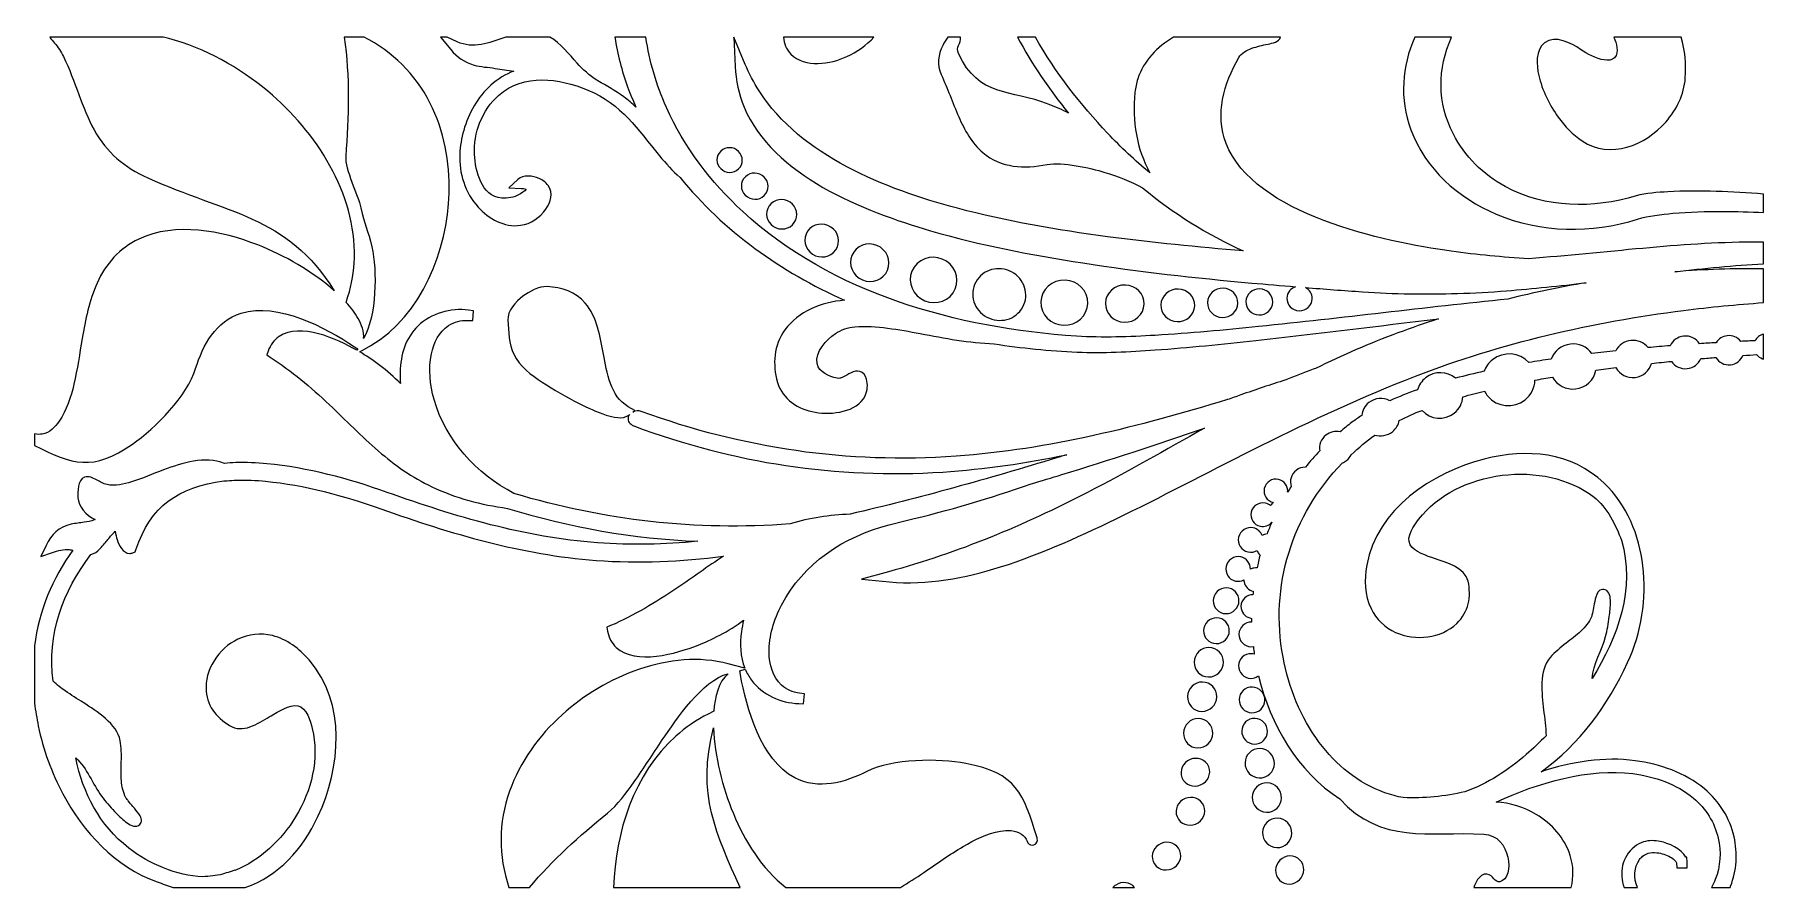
# Model space of a CAD drawing. Header units: millimetres. Extents: x -1200 to 1200, y -590 to 594.
import ezdxf

# ---------------------------------------------------------------- set-up
doc = ezdxf.new("R2010")
doc.units = ezdxf.units.MM
doc.header["$MEASUREMENT"] = 0
doc.layers.add('Layer 1', color=7, linetype='Continuous')

msp = doc.modelspace()

# ---------------------------------------------------------------- linework, layer by layer
at = {"layer": 'Layer 1', "color": 250, "lineweight": 20}
for points, knots in [([(-1200.05, -334.3671), (-1200.05, -334.3671), (-1200.05, -254.711), (-1200.05, -254.711), (-1194.0167, -206.9321), (-1175.5238, -161.0026), (-1146.718, -122.0646), (-1148.335, -121.6761), (-1150.0089, -121.3851), (-1151.8071, -121.2213), (-1159.6727, -120.5052), (-1167.7245, -122.4105), (-1175.0548, -125.0736), (-1175.0548, -125.0736), (-1191.2548, -130.9615), (-1191.2548, -130.9615), (-1191.2548, -130.9615), (-1184.1792, -115.478), (-1184.1792, -115.478), (-1176.9762, -99.7178), (-1166.2296, -90.0754), (-1149.0855, -86.0441), (-1143.1652, -84.6525), (-1137.1868, -84.0544), (-1131.1764, -83.2253), (-1126.5562, -82.5875), (-1121.5551, -81.7747), (-1117.2911, -79.845), (-1116.8998, -79.668), (-1116.5209, -79.4839), (-1116.1524, -79.2916), (-1128.4569, -74.1637), (-1139.4954, -60.379), (-1139.7852, -49.5109), (-1139.9923, -41.0006), (-1140.8411, -24.4806), (-1130.7147, -20.7463), (-1124.9309, -18.6141), (-1119.14, -21.7859), (-1114.1855, -24.4541), (-1109.4142, -27.0227), (-1104.7309, -29.5882), (-1099.4254, -30.9564), (-1088.9885, -33.648), (-1075.6819, -30.3308), (-1065.6672, -27.219), (-1050.5894, -22.5346), (-1035.8583, -16.1392), (-1021.0693, -10.5982), (-995.01, -0.8358), (-963.8211, 8.9338), (-936.5537, -1.7004), (-936.4657, -1.6862), (-936.3767, -1.673), (-936.2876, -1.6598), (-931.3, -0.8999), (-925.832, -0.6517), (-920.804, -0.4869), (-906.4208, -0.0149), (-891.8253, -0.7392), (-877.5094, -2.0789), (-821.1567, -7.3523), (-763.7636, -22.8103), (-710.7215, -41.7238), (-616.1001, -75.4638), (-519.5813, -104.2599), (-418.7176, -111.8231), (-371.7625, -115.3437), (-325.4658, -114.1484), (-279.3255, -109.7092), (-368.8691, -106.0909), (-456.7512, -90.4772), (-543.7306, -63.9841), (-580.0893, -58.8908), (-615.4614, -49.7072), (-648.5819, -33.888), (-675.9229, -20.8297), (-699.799, -4.1103), (-722.6067, 15.5204), (-746.3048, 35.9161), (-768.0628, 58.4664), (-790.7764, 79.9027), (-816.6038, 104.2779), (-843.0721, 126.469), (-873.0114, 145.9085), (-873.0114, 145.9085), (-877.7444, 148.9806), (-877.7444, 148.9806), (-877.7444, 148.9806), (-875.8448, 154.2336), (-875.8448, 154.2336), (-872.8562, 162.4967), (-867.8695, 169.5676), (-860.4481, 174.5449), (-831.2065, 194.1563), (-780.6966, 171.6305), (-752.4912, 155.4452), (-752.4912, 155.4452), (-751.3918, 157.3739), (-751.3918, 157.3739), (-751.3918, 157.3739), (-755.7707, 160.2761), (-755.7707, 160.2761), (-796.6036, 187.3469), (-862.3747, 222.7001), (-913.1248, 206.7854), (-948.3665, 195.734), (-966.4878, 162.812), (-976.4704, 130.0405), (-987.748, 92.9794), (-1032.172, 47.2513), (-1064.0875, 25.2392), (-1119.4464, -12.9613), (-1147.2429, -3.2487), (-1200.05, 23.3878), (-1200.05, 23.3878), (-1200.05, 39.6423), (-1200.05, 39.6423), (-1196.7425, 38.6241), (-1192.7144, 38.5284), (-1189.5395, 39.0798), (-1179.3696, 40.8437), (-1171.4637, 48.8941), (-1165.9264, 56.9476), (-1155.5287, 72.0903), (-1149.6393, 90.6956), (-1145.4798, 108.3499), (-1140.5544, 129.2532), (-1137.5771, 150.6886), (-1133.9487, 171.8421), (-1129.5004, 197.7726), (-1124.0987, 224.6268), (-1113.2093, 248.7741), (-1101.1491, 275.5337), (-1082.2575, 296.8968), (-1055.2406, 309.7374), (-1004.6208, 333.7952), (-940.237, 321.2496), (-890.2984, 301.632), (-852.9553, 286.9624), (-814.0945, 264.7712), (-784.0196, 238.1348), (-849.1188, 343.105), (-936.1562, 346.1089), (-1042.6442, 394.607), (-1075.6374, 409.6113), (-1099.7629, 429.7995), (-1117.3253, 461.218), (-1126.0459, 476.8195), (-1132.3865, 493.5744), (-1138.5554, 510.2674), (-1145.1631, 528.1475), (-1151.6425, 545.8749), (-1159.9448, 563.0918), (-1163.24, 569.9165), (-1167.3663, 576.0056), (-1172.2701, 581.8009), (-1174.2753, 584.1721), (-1177.236, 586.9308), (-1178.8747, 589.9734), (-1178.8747, 589.9734), (-1021.3116, 589.9734), (-1021.3116, 589.9734), (-1018.7597, 589.4434), (-1016.2204, 588.8433), (-1013.6976, 588.1617), (-963.2921, 574.5999), (-915.8485, 548.0519), (-876.1988, 514.8307), (-808.9154, 458.4562), (-753.6062, 373.0658), (-756.1186, 283.4885), (-756.6289, 265.289), (-759.5699, 247.2879), (-765.0245, 229.8839), (-765.0245, 229.8839), (-767.5048, 221.9697), (-767.5048, 221.9697), (-761.1218, 214.9549), (-755.2894, 207.3835), (-750.8504, 199.4622), (-746.1454, 191.0649), (-742.5418, 181.275), (-743.2675, 171.6224), (-725.2869, 203.3349), (-724.2663, 265.4343), (-731.7767, 299.1336), (-736.8514, 321.9025), (-742.5834, 330.4455), (-747.1911, 353.307), (-750.7212, 370.8219), (-769.5183, 406.8118), (-768.0701, 424.6563), (-763.6798, 479.271), (-762.3971, 535.5855), (-770.1922, 589.9734), (-770.1922, 589.9734), (-742.7395, 589.9734), (-742.7395, 589.9734), (-702.9026, 569.8219), (-671.693, 538.9455), (-651.169, 498.8366), (-631.4585, 460.3188), (-623.3352, 416.5896), (-624.5164, 373.6741), (-626.6728, 295.3607), (-662.0024, 203.7855), (-733.2829, 161.9352), (-733.2829, 161.9352), (-748.4083, 153.0556), (-748.4083, 153.0556), (-733.2042, 143.9757), (-709.0982, 127.2147), (-692.1312, 109.239), (-692.5276, 114.55), (-692.6923, 119.8763), (-692.5597, 125.2015), (-691.9604, 149.1281), (-685.2957, 172.2744), (-667.6019, 189.5472), (-649.8542, 206.8911), (-622.0961, 214.3578), (-597.6216, 211.1493), (-597.6216, 211.1493), (-590.8234, 210.2572), (-590.8234, 210.2572), (-590.8234, 210.2572), (-591.8876, 196.8195), (-591.8876, 196.8195), (-591.8876, 196.8195), (-598.7438, 196.972), (-598.7438, 196.972), (-608.217, 197.1826), (-617.3735, 195.021), (-625.3084, 189.832), (-638.7443, 181.0461), (-645.9411, 165.6634), (-649.1223, 150.5787), (-653.4681, 129.9703), (-651.1369, 107.4435), (-645.4753, 87.3072), (-629.4813, 30.42), (-586.608, -15.4668), (-534.5607, -43.3453), (-408.94, -80.6293), (-282.0967, -95.6031), (-151.2016, -85.4439), (-124.0915, -77.2744), (-96.1926, -73.1922), (-67.8899, -72.0489), (28.512, -49.5414), (124.1416, -22.8205), (218.7195, 6.1801), (223.4359, 7.6266), (228.1503, 9.0793), (232.8625, 10.538), (176.3566, -1.1755), (119.1623, -9.699), (60.7019, -13.4964), (-87.8291, -23.1419), (-228.8455, -1.1349), (-368.1082, 50.3884), (-368.1082, 50.3884), (-368.4757, 50.5248), (-368.4757, 50.5248), (-368.4757, 50.5248), (-368.8277, 50.6998), (-368.8277, 50.6998), (-373.306, 52.9275), (-377.0939, 56.8052), (-376.0814, 62.1641), (-375.7957, 63.6747), (-375.128, 65.0194), (-374.19, 66.1832), (-374.19, 66.1832), (-375.276, 65.3623), (-375.276, 65.3623), (-383.5515, 59.1103), (-397.4606, 62.6584), (-406.441, 65.5098), (-419.5489, 69.6713), (-432.7385, 75.9121), (-444.9519, 82.1519), (-461.8672, 90.7943), (-479.3644, 100.7023), (-495.1907, 111.1941), (-510.3017, 121.2221), (-527.0969, 133.1218), (-534.9345, 149.8676), (-541.4801, 163.8567), (-542.1012, 181.8243), (-543.0619, 197.0076), (-543.916, 210.5359), (-532.3588, 222.8517), (-522.1403, 230.4332), (-513.5501, 236.8072), (-499.6948, 244.2596), (-488.616, 243.8059), (-467.9729, 242.9453), (-449.1362, 236.8296), (-435.5097, 220.9322), (-419.258, 201.9728), (-414.7061, 173.785), (-410.3748, 150.0762), (-405.7578, 124.8018), (-400.6086, 91.4942), (-375.9934, 77.1297), (-375.9934, 77.1297), (-366.8007, 71.7648), (-366.8007, 71.7648), (-366.8007, 71.7648), (-369.5357, 69.6988), (-369.5357, 69.6988), (-365.8649, 71.4067), (-361.3814, 71.7821), (-357.96, 70.5298), (-215.6724, 18.9953), (-72.1591, -2.3332), (79.1204, 8.4048), (208.8632, 17.6139), (332.309, 49.4719), (456.0778, 86.9959), (462.1337, 89.1505), (468.1846, 91.3172), (474.255, 93.433), (494.9933, 100.7328), (515.8477, 107.7131), (536.8304, 114.3069), (549.551, 119.1581), (562.3049, 124.0795), (574.8609, 129.3295), (575.9158, 129.771), (577.0307, 130.066), (578.1653, 130.2074), (615.5405, 148.4018), (653.6135, 165.1201), (692.6482, 179.5894), (711.223, 186.4761), (729.9531, 192.9652), (748.8135, 199.0645), (664.3144, 189.0711), (579.8941, 178.447), (495.3267, 169.0874), (448.8478, 163.9432), (402.2116, 159.15), (355.5536, 155.8795), (319.8865, 153.3802), (283.093, 151.4728), (247.3492, 153.0028), (208.6894, 154.6527), (170.1195, 158.3911), (131.9161, 164.463), (97.0875, 165.5901), (63.3883, 172.2175), (29.2894, 178.6434), (-0.007, 184.165), (-31.4867, 190.0487), (-61.3971, 188.1058), (-70.9376, 187.4802), (-80.3611, 183.6543), (-88.2835, 178.5193), (-100.6864, 170.482), (-117.0852, 152.8777), (-113.7467, 136.8612), (-111.201, 124.6471), (-97.0435, 119.1815), (-86.1107, 116.6903), (-84.8705, 116.4085), (-83.6303, 116.4238), (-82.3797, 116.6313), (-80.8569, 116.8835), (-79.357, 117.4095), (-77.947, 118.0188), (-70.8123, 121.101), (-62.6394, 128.5503), (-54.4591, 126.1557), (-49.3658, 124.6655), (-46.7168, 120.2923), (-45.3648, 115.5388), (-43.1515, 107.6918), (-43.4145, 99.6769), (-47.0863, 92.2917), (-58.4664, 69.3987), (-93.6252, 65.4212), (-116.2104, 69.4149), (-139.9095, 73.606), (-161.945, 87.06), (-168.6967, 110.9266), (-175.821, 136.1186), (-174.0569, 161.9657), (-158.3632, 183.7275), (-139.8081, 209.4597), (-107.8718, 222.1559), (-75.7026, 224.8963), (-163.4926, 264.1507), (-243.68, 320.862), (-303.9707, 395.2732), (-314.3404, 404.463), (-323.589, 414.6904), (-332.4017, 425.3165), (-363.1465, 462.3868), (-384.7699, 496.9721), (-432.0045, 516.4716), (-472.3477, 533.1228), (-520.5626, 540.3045), (-555.8695, 509.2359), (-578.1514, 489.6286), (-591.3628, 456.5194), (-589.3431, 427.2432), (-587.7458, 404.0419), (-580.4154, 369.421), (-551.3612, 366.5972), (-543.2896, 365.8119), (-534.6591, 367.7334), (-527.5026, 371.426), (-525.3422, 372.5409), (-519.3214, 376.32), (-517.7624, 379.1764), (-519.5916, 379.8732), (-523.1082, 380.1347), (-524.3743, 380.1774), (-524.3743, 380.1774), (-541.5929, 380.7694), (-541.5929, 380.7694), (-541.5929, 380.7694), (-529.1197, 392.4484), (-529.1197, 392.4484), (-521.7728, 399.329), (-508.1473, 397.6434), (-499.6793, 393.9193), (-494.7631, 391.7566), (-490.2817, 388.5035), (-487.1843, 384.1294), (-479.6159, 373.4391), (-483.2547, 361.0492), (-490.3169, 351.1778), (-498.7808, 339.3544), (-510.5956, 330.9917), (-525.3391, 328.8829), (-548.0247, 325.6389), (-569.8883, 338.0045), (-584.4538, 354.2448), (-602.4291, 374.2885), (-611.0949, 401.2831), (-609.7481, 427.8209), (-609.189, 438.9048), (-607.3723, 449.9551), (-604.3692, 460.6524), (-597.7313, 484.2993), (-585.1028, 506.7691), (-566.5146, 523.3583), (-556.824, 532.0058), (-546.1179, 538.5213), (-534.6839, 542.9748), (-543.3932, 544.107), (-552.0962, 545.2839), (-560.7671, 546.6816), (-570.671, 548.2817), (-580.2135, 548.595), (-590.0128, 551.3324), (-603.3142, 555.0494), (-613.6135, 562.1284), (-622.2731, 572.7037), (-622.2731, 572.7037), (-636.4141, 589.9734), (-636.4141, 589.9734), (-636.4141, 589.9734), (-627.328, 589.9734), (-627.328, 589.9734), (-627.328, 589.9734), (-613.5463, 583.6126), (-613.5463, 583.6126), (-591.0367, 573.2225), (-569.1161, 582.0623), (-547.4284, 589.5116), (-547.4284, 589.5116), (-546.0702, 589.9734), (-546.0702, 589.9734), (-546.0702, 589.9734), (-484.5653, 589.9734), (-484.5653, 589.9734), (-470.0671, 581.6168), (-457.5928, 565.9909), (-446.9416, 554.1116), (-438.6951, 544.8913), (-429.9662, 537.0239), (-419.584, 530.1494), (-419.584, 530.1494), (-418.2352, 529.2563), (-418.2352, 529.2563), (-405.6419, 522.7937), (-393.6324, 515.4309), (-382.1249, 507.179), (-376.1114, 502.868), (-370.4913, 498.0635), (-365.1858, 492.9305), (-369.3898, 502.1203), (-373.2449, 511.4576), (-376.7201, 520.9271), (-384.8931, 543.1965), (-391.0205, 566.4151), (-394.3705, 589.9734), (-394.3705, 589.9734), (-351.3823, 589.9734), (-351.3823, 589.9734), (-346.6929, 556.4085), (-336.8128, 523.5027), (-322.9554, 492.5501), (-298.3619, 437.6119), (-261.3915, 388.8137), (-216.894, 347.8799), (-92.8343, 233.7535), (80.5727, 185.9451), (246.5708, 174.9976), (282.5061, 172.6305), (319.8606, 174.0871), (355.7897, 176.1745), (403.636, 178.9536), (451.4928, 183.4437), (499.1601, 188.3296), (614.6503, 200.1652), (729.8754, 214.5429), (845.3614, 226.5565), (881.2118, 235.494), (917.4752, 243.0511), (954.0067, 249.1871), (917.203, 244.813), (880.3578, 240.865), (843.3407, 238.0686), (820.7493, 235.9772), (798.0792, 234.6578), (775.3885, 234.3679), (731.3868, 232.9061), (687.3862, 233.429), (643.4653, 236.5448), (616.9982, 238.4297), (590.5351, 240.3981), (564.0833, 242.4987), (569.896, 239.6006), (573.8692, 233.7006), (573.6187, 226.88), (573.335, 217.3443), (565.0906, 210.0843), (555.5056, 210.3752), (545.8409, 210.5818), (538.0633, 218.3433), (538.3231, 227.8993), (538.5467, 235.3791), (543.6979, 241.454), (550.5397, 243.5862), (530.2723, 245.2321), (510.0122, 246.9604), (489.7614, 248.7955), (411.2945, 255.9039), (332.7842, 264.5322), (254.9322, 276.5753), (184.101, 287.5331), (112.6736, 301.3441), (43.8724, 321.3462), (-49.0253, 348.355), (-175.4959, 397.6637), (-215.0834, 493.018), (-222.5328, 510.9622), (-226.597, 529.7873), (-227.4573, 549.1393), (-227.4573, 549.1393), (-229.272, 589.9734), (-229.272, 589.9734), (-229.272, 589.9734), (-229.2078, 589.9734), (-229.2078, 589.9734), (-229.2078, 589.9734), (-213.5078, 552.1391), (-213.5078, 552.1391), (-208.1972, 539.3402), (-201.7437, 527.0407), (-194.2312, 515.3556), (-136.1237, 424.9808), (-19.2879, 379.2089), (81.2042, 352.4779), (149.2382, 334.3791), (219.5425, 322.3889), (289.3426, 313.1045), (351.9625, 304.7743), (414.9436, 298.6098), (477.9476, 293.43), (427.6218, 316.2742), (380.8273, 345.6237), (338.0316, 380.7206), (322.076, 389.9114), (303.3531, 396.9537), (285.7287, 402.2637), (264.8174, 408.5635), (227.1544, 417.3443), (205.4595, 413.2103), (173.9705, 407.2075), (141.4928, 408.1647), (116.2233, 429.8605), (100.8877, 443.0267), (90.9311, 461.3319), (82.8854, 479.4236), (74.2662, 498.8072), (67.3727, 518.8855), (58.472, 538.1683), (52.3653, 551.4281), (54.3519, 565.8434), (60.6242, 578.6169), (62.558, 582.5557), (64.9535, 586.4741), (67.6875, 589.9734), (67.6875, 589.9734), (85.3605, 589.9734), (85.3605, 589.9734), (86.3419, 580.7643), (78.3191, 576.4238), (82.5158, 567.3377), (110.8578, 505.8292), (153.9143, 518.0137), (208.3446, 496.7635), (217.6698, 493.1289), (226.6389, 489.067), (235.3253, 484.5688), (208.7649, 517.1389), (184.3205, 552.5114), (164.5676, 589.9734), (164.5676, 589.9734), (189.3558, 589.9734), (189.3558, 589.9734), (216.9421, 541.1041), (252.4653, 496.084), (289.6025, 456.6028), (307.9609, 437.0768), (327.5004, 418.7908), (348.1332, 401.7409), (329.9477, 435.1522), (323.5895, 472.7881), (327.5553, 513.4056), (328.1744, 519.7379), (329.457, 525.9868), (331.4125, 532.0517), (339.6714, 557.6627), (358.2348, 576.4065), (380.8987, 589.9734), (380.8987, 589.9734), (529.6988, 589.9734), (529.6988, 589.9734), (527.4607, 583.3573), (518.3353, 581.7114), (512.271, 580.3839), (504.6343, 578.7115), (496.9789, 577.2223), (489.6279, 574.5124), (482.7603, 571.9794), (475.4486, 568.118), (471.7249, 561.6188), (450.942, 525.2453), (438.3757, 483.2169), (454.0374, 442.6005), (492.1859, 343.6665), (673.4761, 305.9217), (766.5985, 292.8807), (802.2501, 287.8871), (838.1967, 284.5016), (874.1548, 282.5761), (927.0809, 286.469), (979.8177, 292.0944), (1032.6558, 296.9151), (1083.3667, 301.5415), (1134.2172, 305.3643), (1185.1734, 305.5576), (1190.0989, 305.5759), (1195.0245, 305.5606), (1199.95, 305.5098), (1199.95, 305.5098), (1199.95, 275.377), (1199.95, 275.377), (1158.8459, 273.3781), (1117.8164, 269.1942), (1076.9214, 264.3542), (1117.8692, 267.5931), (1158.9453, 269.0345), (1199.95, 268.6245), (1199.95, 268.6245), (1199.95, 221.5466), (1199.95, 221.5466), (1162.8895, 219.0472), (1125.9003, 215.4462), (1089.0634, 210.7394), (962.922, 194.6222), (835.4565, 165.408), (716.9725, 119.5365), (643.8142, 91.2145), (572.8557, 58.1185), (502.7533, 23.2016), (438.8426, -8.6309), (375.7444, -42.0748), (311.6328, -73.4924), (256.6465, -100.4391), (199.4014, -126.8365), (140.7857, -145.1937), (91.4155, -160.6557), (38.831, -170.8557), (-13.1521, -165.9495), (-13.1521, -165.9495), (-52.0191, -162.2813), (-52.0191, -162.2813), (-52.0191, -162.2813), (-14.4006, -152.001), (-14.4006, -152.001), (82.5013, -125.5202), (172.7095, -87.6696), (261.659, -41.911), (316.6059, -13.6439), (370.1107, 17.0453), (423.8299, 47.3886), (358.3352, 24.6522), (292.2981, 3.1853), (226.1088, -17.1106), (211.853, -21.4817), (197.5795, -25.7959), (183.2873, -30.05), (126.2825, -49.6899), (68.5881, -67.2221), (9.8037, -80.8104), (9.8037, -80.8104), (-13.6273, -86.7765), (-13.6273, -86.7765), (-76.2813, -102.7299), (-133.368, -140.6659), (-163.1769, -198.2408), (-173.5145, -218.2073), (-180.7403, -241.495), (-180.3624, -264.0655), (-180.0902, -280.3638), (-175.6336, -298.0048), (-163.0516, -309.4468), (-156.0464, -315.8157), (-147.4687, -319.3537), (-138.072, -320.6537), (-138.072, -320.6537), (-131.2811, -321.5936), (-131.2811, -321.5936), (-131.2811, -321.5936), (-132.4425, -335.0233), (-132.4425, -335.0233), (-132.4425, -335.0233), (-139.2977, -334.8229), (-139.2977, -334.8229), (-163.9896, -334.1016), (-190.1224, -322.3128), (-204.7747, -302.3688), (-208.3328, -297.5399), (-211.189, -292.4639), (-213.427, -287.2048), (-213.427, -287.2048), (-221.1922, -289.2311), (-221.1922, -289.2311), (-221.1922, -289.2311), (-220.2605, -294.3906), (-220.2605, -294.3906), (-211.6475, -342.0423), (-191.7352, -413.0519), (-144.7937, -437.7963), (-112.2891, -454.9307), (-75.4304, -444.8163), (-44.6195, -429.1009), (-9.6801, -411.2401), (54.6345, -410.8109), (92.9476, -418.0109), (162.7664, -431.1527), (172.7324, -459.4737), (191.5525, -521.2763), (191.629, -521.5041), (191.7036, -521.733), (191.774, -521.9629), (191.8051, -522.0636), (191.8351, -522.1643), (191.8641, -522.266), (192.8144, -525.5863), (191.5514, -529.7478), (186.9603, -531.0825), (183.9571, -531.9563), (180.7542, -530.8312), (178.9798, -528.3553), (178.632, -527.87), (178.4312, -527.4591), (178.3908, -527.3766), (178.249, -527.0898), (178.1621, -526.865), (178.1444, -526.8233), (178.0813, -526.6626), (178.0451, -526.5537), (178.0326, -526.5171), (177.9933, -526.4032), (177.9871, -526.3839), (177.9633, -526.3055), (177.9436, -526.2465), (177.926, -526.1865), (177.9084, -526.1275), (177.8546, -525.9606), (177.8039, -525.7938), (177.7511, -525.627), (176.486, -522.0087), (173.2003, -518.3202), (170.1153, -516.129), (161.7498, -510.1883), (150.3707, -510.2178), (140.6366, -511.9207), (122.3331, -515.128), (104.6321, -523.9272), (88.8337, -533.2797), (70.1212, -544.3575), (52.3736, -557.1778), (34.3775, -569.3389), (23.8546, -576.4505), (13.0273, -583.5528), (1.8408, -590.0266), (1.8408, -590.0266), (-156.9346, -590.0266), (-156.9346, -590.0266), (-190.5313, -564.506), (-214.6113, -524.5823), (-230.0111, -487.6666), (-245.2774, -451.0744), (-256.0943, -408.1701), (-257.5291, -368.3888), (-281.664, -459.7392), (-252.8779, -518.4422), (-220.6932, -590.0266), (-220.6932, -590.0266), (-396.2152, -590.0266), (-396.2152, -590.0266), (-393.8777, -513.1393), (-368.0979, -432.5402), (-309.9874, -380.257), (-296.3671, -368.0033), (-281.2116, -357.5929), (-264.7507, -349.3582), (-264.7507, -349.3582), (-257.1575, -345.5599), (-257.1575, -345.5599), (-255.7165, -326.3482), (-250.8593, -304.5151), (-237.2214, -293.414), (-272.9217, -302.7645), (-309.2513, -356.5268), (-328.6646, -385.2974), (-341.7725, -404.7237), (-354.3523, -424.5437), (-367.8515, -443.7044), (-378.1953, -458.3873), (-390.8901, -475.654), (-404.941, -487.0633), (-443.4022, -518.2449), (-481.1097, -552.2025), (-513.2178, -590.0266), (-513.2178, -590.0266), (-541.5442, -590.0266), (-541.5442, -590.0266), (-556.4451, -546.1387), (-556.2515, -500.6069), (-540.5733, -456.3091), (-526.1507, -415.5604), (-499.8388, -379.3628), (-467.6385, -350.3043), (-408.9058, -297.3039), (-317.3705, -258.4656), (-237.1603, -279.6456), (-237.1603, -279.6456), (-214.0265, -285.7542), (-214.0265, -285.7542), (-220.4261, -269.818), (-221.2812, -252.2797), (-218.8329, -234.9124), (-218.0897, -229.6431), (-217.0534, -224.4226), (-215.7915, -219.253), (-235.6748, -234.4343), (-262.5146, -247.2393), (-278.9766, -253.7304), (-308.5763, -265.4043), (-365.868, -282.0575), (-392.6489, -256.9713), (-399.148, -250.8831), (-402.9027, -243.1185), (-404.4907, -234.4953), (-404.4907, -234.4953), (-405.501, -229.0124), (-405.501, -229.0124), (-405.501, -229.0124), (-400.327, -226.7317), (-400.327, -226.7317), (-367.5699, -212.2869), (-337.7817, -194.5808), (-308.2689, -174.6154), (-286.6641, -159.9986), (-265.5861, -144.5142), (-243.6997, -130.285), (-302.4572, -137.7861), (-361.0398, -140.6201), (-420.5892, -136.1555), (-523.8329, -128.4132), (-622.3239, -99.1859), (-719.1833, -64.6484), (-770.0422, -46.513), (-825.2893, -31.468), (-879.3293, -26.3523), (-892.6132, -25.094), (-906.1879, -24.3911), (-919.5369, -24.8274), (-923.8144, -24.9678), (-928.4076, -25.1794), (-932.6592, -25.7989), (-934.1779, -26.0166), (-935.7307, -25.9535), (-937.2225, -25.6199), (-1001.4169, -35.0925), (-1038.6224, -60.0342), (-1059.456, -121.3719), (-1059.456, -121.3719), (-1060.5139, -124.4887), (-1060.5139, -124.4887), (-1060.5139, -124.4887), (-1063.6144, -125.7196), (-1063.6144, -125.7196), (-1064.9923, -126.2669), (-1066.4778, -126.5436), (-1067.9644, -126.5171), (-1077.4459, -126.3462), (-1082.8144, -114.89), (-1085.3341, -107.3553), (-1086.389, -104.2049), (-1087.5713, -99.8725), (-1087.9791, -95.595), (-1090.239, -97.9611), (-1092.2411, -100.1939), (-1093.239, -101.32), (-1096.5589, -105.0655), (-1099.7774, -108.8964), (-1102.9721, -112.7456), (-1105.0042, -115.1952), (-1107.0994, -117.9001), (-1109.2838, -120.2153), (-1112.8148, -123.9414), (-1116.848, -126.8741), (-1121.7384, -127.868), (-1160.8103, -178.4992), (-1183.1253, -239.8003), (-1174.1708, -303.6698), (-1169.3166, -308.8364), (-1163.0992, -313.4455), (-1157.3589, -317.4331), (-1149.2439, -323.0687), (-1140.7738, -328.2556), (-1132.429, -333.5574), (-1113.7528, -345.4246), (-1085.417, -363.151), (-1081.2762, -386.3798), (-1079.5401, -396.1199), (-1079.4138, -405.8254), (-1079.6271, -415.6784), (-1079.8155, -424.4022), (-1080.273, -433.2278), (-1079.5639, -441.9365), (-1078.8848, -450.2789), (-1077.1177, -458.0811), (-1073.3112, -465.6108), (-1072.5824, -466.9372), (-1070.9582, -468.8049), (-1069.9851, -470.0032), (-1067.8453, -472.6348), (-1065.6465, -475.2227), (-1063.4726, -477.8258), (-1060.7728, -481.0586), (-1058.0212, -484.3453), (-1055.5511, -487.75), (-1052.7054, -491.6745), (-1049.4496, -496.8441), (-1052.9838, -501.5255), (-1053.9921, -502.8642), (-1054.1391, -503.0096), (-1055.6205, -503.8865), (-1061.8462, -507.5689), (-1068.8619, -502.7849), (-1073.6363, -498.9936), (-1079.0442, -494.6978), (-1084.1612, -489.5434), (-1088.8943, -484.5416), (-1095.1086, -477.9743), (-1101.7288, -470.6156), (-1107.1222, -463.3657), (-1119.2001, -447.0634), (-1127.1059, -424.3636), (-1142.8359, -410.3786), (-1132.9155, -459.2723), (-1109.9877, -503.5996), (-1069.394, -535.3987), (-1041.1058, -557.5582), (-1002.9179, -573.6225), (-966.4713, -575.2684), (-957.2786, -574.8992), (-948.1584, -573.7243), (-939.1966, -571.6745), (-935.6841, -570.6054), (-932.1986, -569.4671), (-928.7327, -568.2607), (-928.7327, -568.2607), (-922.2078, -565.9902), (-922.2078, -565.9902), (-922.2078, -565.9902), (-921.9696, -566.5649), (-921.9696, -566.5649), (-886.6856, -552.1455), (-857.0961, -524.095), (-837.6725, -492.2492), (-815.4941, -455.8859), (-804.4639, -411.2392), (-814.5448, -369.3817), (-816.9372, -359.4452), (-822.4114, -340.4269), (-834.661, -337.9804), (-845.6529, -335.7852), (-862.4626, -346.3197), (-871.4669, -351.7264), (-885.8884, -360.3882), (-908.279, -375.8889), (-925.6084, -367.1051), (-945.5693, -357.012), (-959.79, -340.319), (-961.8087, -317.8543), (-964.4888, -288.0206), (-944.6273, -258.3964), (-917.7284, -245.5853), (-902.7282, -238.4412), (-886.1473, -236.6773), (-869.9544, -240.6354), (-849.5494, -245.623), (-832.5202, -258.8186), (-819.0853, -274.2939), (-766.7906, -334.5533), (-774.8683, -423.9079), (-806.6555, -491.586), (-827.8856, -536.8197), (-860.9668, -574.4017), (-907.6092, -590.0266), (-907.6092, -590.0266), (-1007.6333, -590.0266), (-1007.6333, -590.0266), (-1015.1448, -587.7978), (-1022.5311, -585.1306), (-1029.7423, -582.0839), (-1088.1313, -562.0829), (-1132.814, -512.7823), (-1160.8683, -460.1644), (-1176.6149, -430.6288), (-1188.028, -398.6487), (-1194.876, -366.0034), (-1197.0686, -355.5492), (-1198.8005, -344.9872), (-1200.05, -334.3671)], [0, 0, 0, 0, 0.002832861, 0.002832861, 0.002832861, 0.005665722, 0.005665722, 0.005665722, 0.008498584, 0.008498584, 0.008498584, 0.011331445, 0.011331445, 0.011331445, 0.014164306, 0.014164306, 0.014164306, 0.016997167, 0.016997167, 0.016997167, 0.019830028, 0.019830028, 0.019830028, 0.02266289, 0.02266289, 0.02266289, 0.025495751, 0.025495751, 0.025495751, 0.028328612, 0.028328612, 0.028328612, 0.031161473, 0.031161473, 0.031161473, 0.033994334, 0.033994334, 0.033994334, 0.036827195, 0.036827195, 0.036827195, 0.039660057, 0.039660057, 0.039660057, 0.042492918, 0.042492918, 0.042492918, 0.045325779, 0.045325779, 0.045325779, 0.04815864, 0.04815864, 0.04815864, 0.050991501, 0.050991501, 0.050991501, 0.053824363, 0.053824363, 0.053824363, 0.056657224, 0.056657224, 0.056657224, 0.059490085, 0.059490085, 0.059490085, 0.062322946, 0.062322946, 0.062322946, 0.065155807, 0.065155807, 0.065155807, 0.067988669, 0.067988669, 0.067988669, 0.07082153, 0.07082153, 0.07082153, 0.073654391, 0.073654391, 0.073654391, 0.076487252, 0.076487252, 0.076487252, 0.079320113, 0.079320113, 0.079320113, 0.082152975, 0.082152975, 0.082152975, 0.084985836, 0.084985836, 0.084985836, 0.087818697, 0.087818697, 0.087818697, 0.090651558, 0.090651558, 0.090651558, 0.093484419, 0.093484419, 0.093484419, 0.09631728, 0.09631728, 0.09631728, 0.099150142, 0.099150142, 0.099150142, 0.101983003, 0.101983003, 0.101983003, 0.104815864, 0.104815864, 0.104815864, 0.107648725, 0.107648725, 0.107648725, 0.110481586, 0.110481586, 0.110481586, 0.113314448, 0.113314448, 0.113314448, 0.116147309, 0.116147309, 0.116147309, 0.11898017, 0.11898017, 0.11898017, 0.121813031, 0.121813031, 0.121813031, 0.124645892, 0.124645892, 0.124645892, 0.127478754, 0.127478754, 0.127478754, 0.130311615, 0.130311615, 0.130311615, 0.133144476, 0.133144476, 0.133144476, 0.135977337, 0.135977337, 0.135977337, 0.138810198, 0.138810198, 0.138810198, 0.141643059, 0.141643059, 0.141643059, 0.144475921, 0.144475921, 0.144475921, 0.147308782, 0.147308782, 0.147308782, 0.150141643, 0.150141643, 0.150141643, 0.152974504, 0.152974504, 0.152974504, 0.155807365, 0.155807365, 0.155807365, 0.158640227, 0.158640227, 0.158640227, 0.161473088, 0.161473088, 0.161473088, 0.164305949, 0.164305949, 0.164305949, 0.16713881, 0.16713881, 0.16713881, 0.169971671, 0.169971671, 0.169971671, 0.172804533, 0.172804533, 0.172804533, 0.175637394, 0.175637394, 0.175637394, 0.178470255, 0.178470255, 0.178470255, 0.181303116, 0.181303116, 0.181303116, 0.184135977, 0.184135977, 0.184135977, 0.186968839, 0.186968839, 0.186968839, 0.1898017, 0.1898017, 0.1898017, 0.192634561, 0.192634561, 0.192634561, 0.195467422, 0.195467422, 0.195467422, 0.198300283, 0.198300283, 0.198300283, 0.201133144, 0.201133144, 0.201133144, 0.203966006, 0.203966006, 0.203966006, 0.206798867, 0.206798867, 0.206798867, 0.209631728, 0.209631728, 0.209631728, 0.212464589, 0.212464589, 0.212464589, 0.21529745, 0.21529745, 0.21529745, 0.218130312, 0.218130312, 0.218130312, 0.220963173, 0.220963173, 0.220963173, 0.223796034, 0.223796034, 0.223796034, 0.226628895, 0.226628895, 0.226628895, 0.229461756, 0.229461756, 0.229461756, 0.232294618, 0.232294618, 0.232294618, 0.235127479, 0.235127479, 0.235127479, 0.23796034, 0.23796034, 0.23796034, 0.240793201, 0.240793201, 0.240793201, 0.243626062, 0.243626062, 0.243626062, 0.246458924, 0.246458924, 0.246458924, 0.249291785, 0.249291785, 0.249291785, 0.252124646, 0.252124646, 0.252124646, 0.254957507, 0.254957507, 0.254957507, 0.257790368, 0.257790368, 0.257790368, 0.260623229, 0.260623229, 0.260623229, 0.263456091, 0.263456091, 0.263456091, 0.266288952, 0.266288952, 0.266288952, 0.269121813, 0.269121813, 0.269121813, 0.271954674, 0.271954674, 0.271954674, 0.274787535, 0.274787535, 0.274787535, 0.277620397, 0.277620397, 0.277620397, 0.280453258, 0.280453258, 0.280453258, 0.283286119, 0.283286119, 0.283286119, 0.28611898, 0.28611898, 0.28611898, 0.288951841, 0.288951841, 0.288951841, 0.291784703, 0.291784703, 0.291784703, 0.294617564, 0.294617564, 0.294617564, 0.297450425, 0.297450425, 0.297450425, 0.300283286, 0.300283286, 0.300283286, 0.303116147, 0.303116147, 0.303116147, 0.305949008, 0.305949008, 0.305949008, 0.30878187, 0.30878187, 0.30878187, 0.311614731, 0.311614731, 0.311614731, 0.314447592, 0.314447592, 0.314447592, 0.317280453, 0.317280453, 0.317280453, 0.320113314, 0.320113314, 0.320113314, 0.322946176, 0.322946176, 0.322946176, 0.325779037, 0.325779037, 0.325779037, 0.328611898, 0.328611898, 0.328611898, 0.331444759, 0.331444759, 0.331444759, 0.33427762, 0.33427762, 0.33427762, 0.337110482, 0.337110482, 0.337110482, 0.339943343, 0.339943343, 0.339943343, 0.342776204, 0.342776204, 0.342776204, 0.345609065, 0.345609065, 0.345609065, 0.348441926, 0.348441926, 0.348441926, 0.351274788, 0.351274788, 0.351274788, 0.354107649, 0.354107649, 0.354107649, 0.35694051, 0.35694051, 0.35694051, 0.359773371, 0.359773371, 0.359773371, 0.362606232, 0.362606232, 0.362606232, 0.365439093, 0.365439093, 0.365439093, 0.368271955, 0.368271955, 0.368271955, 0.371104816, 0.371104816, 0.371104816, 0.373937677, 0.373937677, 0.373937677, 0.376770538, 0.376770538, 0.376770538, 0.379603399, 0.379603399, 0.379603399, 0.382436261, 0.382436261, 0.382436261, 0.385269122, 0.385269122, 0.385269122, 0.388101983, 0.388101983, 0.388101983, 0.390934844, 0.390934844, 0.390934844, 0.393767705, 0.393767705, 0.393767705, 0.396600567, 0.396600567, 0.396600567, 0.399433428, 0.399433428, 0.399433428, 0.402266289, 0.402266289, 0.402266289, 0.40509915, 0.40509915, 0.40509915, 0.407932011, 0.407932011, 0.407932011, 0.410764873, 0.410764873, 0.410764873, 0.413597734, 0.413597734, 0.413597734, 0.416430595, 0.416430595, 0.416430595, 0.419263456, 0.419263456, 0.419263456, 0.422096317, 0.422096317, 0.422096317, 0.424929178, 0.424929178, 0.424929178, 0.42776204, 0.42776204, 0.42776204, 0.430594901, 0.430594901, 0.430594901, 0.433427762, 0.433427762, 0.433427762, 0.436260623, 0.436260623, 0.436260623, 0.439093484, 0.439093484, 0.439093484, 0.441926346, 0.441926346, 0.441926346, 0.444759207, 0.444759207, 0.444759207, 0.447592068, 0.447592068, 0.447592068, 0.450424929, 0.450424929, 0.450424929, 0.45325779, 0.45325779, 0.45325779, 0.456090652, 0.456090652, 0.456090652, 0.458923513, 0.458923513, 0.458923513, 0.461756374, 0.461756374, 0.461756374, 0.464589235, 0.464589235, 0.464589235, 0.467422096, 0.467422096, 0.467422096, 0.470254958, 0.470254958, 0.470254958, 0.473087819, 0.473087819, 0.473087819, 0.47592068, 0.47592068, 0.47592068, 0.478753541, 0.478753541, 0.478753541, 0.481586402, 0.481586402, 0.481586402, 0.484419263, 0.484419263, 0.484419263, 0.487252125, 0.487252125, 0.487252125, 0.490084986, 0.490084986, 0.490084986, 0.492917847, 0.492917847, 0.492917847, 0.495750708, 0.495750708, 0.495750708, 0.498583569, 0.498583569, 0.498583569, 0.501416431, 0.501416431, 0.501416431, 0.504249292, 0.504249292, 0.504249292, 0.507082153, 0.507082153, 0.507082153, 0.509915014, 0.509915014, 0.509915014, 0.512747875, 0.512747875, 0.512747875, 0.515580737, 0.515580737, 0.515580737, 0.518413598, 0.518413598, 0.518413598, 0.521246459, 0.521246459, 0.521246459, 0.52407932, 0.52407932, 0.52407932, 0.526912181, 0.526912181, 0.526912181, 0.529745042, 0.529745042, 0.529745042, 0.532577904, 0.532577904, 0.532577904, 0.535410765, 0.535410765, 0.535410765, 0.538243626, 0.538243626, 0.538243626, 0.541076487, 0.541076487, 0.541076487, 0.543909348, 0.543909348, 0.543909348, 0.54674221, 0.54674221, 0.54674221, 0.549575071, 0.549575071, 0.549575071, 0.552407932, 0.552407932, 0.552407932, 0.555240793, 0.555240793, 0.555240793, 0.558073654, 0.558073654, 0.558073654, 0.560906516, 0.560906516, 0.560906516, 0.563739377, 0.563739377, 0.563739377, 0.566572238, 0.566572238, 0.566572238, 0.569405099, 0.569405099, 0.569405099, 0.57223796, 0.57223796, 0.57223796, 0.575070822, 0.575070822, 0.575070822, 0.577903683, 0.577903683, 0.577903683, 0.580736544, 0.580736544, 0.580736544, 0.583569405, 0.583569405, 0.583569405, 0.586402266, 0.586402266, 0.586402266, 0.589235127, 0.589235127, 0.589235127, 0.592067989, 0.592067989, 0.592067989, 0.59490085, 0.59490085, 0.59490085, 0.597733711, 0.597733711, 0.597733711, 0.600566572, 0.600566572, 0.600566572, 0.603399433, 0.603399433, 0.603399433, 0.606232295, 0.606232295, 0.606232295, 0.609065156, 0.609065156, 0.609065156, 0.611898017, 0.611898017, 0.611898017, 0.614730878, 0.614730878, 0.614730878, 0.617563739, 0.617563739, 0.617563739, 0.620396601, 0.620396601, 0.620396601, 0.623229462, 0.623229462, 0.623229462, 0.626062323, 0.626062323, 0.626062323, 0.628895184, 0.628895184, 0.628895184, 0.631728045, 0.631728045, 0.631728045, 0.634560907, 0.634560907, 0.634560907, 0.637393768, 0.637393768, 0.637393768, 0.640226629, 0.640226629, 0.640226629, 0.64305949, 0.64305949, 0.64305949, 0.645892351, 0.645892351, 0.645892351, 0.648725212, 0.648725212, 0.648725212, 0.651558074, 0.651558074, 0.651558074, 0.654390935, 0.654390935, 0.654390935, 0.657223796, 0.657223796, 0.657223796, 0.660056657, 0.660056657, 0.660056657, 0.662889518, 0.662889518, 0.662889518, 0.66572238, 0.66572238, 0.66572238, 0.668555241, 0.668555241, 0.668555241, 0.671388102, 0.671388102, 0.671388102, 0.674220963, 0.674220963, 0.674220963, 0.677053824, 0.677053824, 0.677053824, 0.679886686, 0.679886686, 0.679886686, 0.682719547, 0.682719547, 0.682719547, 0.685552408, 0.685552408, 0.685552408, 0.688385269, 0.688385269, 0.688385269, 0.69121813, 0.69121813, 0.69121813, 0.694050992, 0.694050992, 0.694050992, 0.696883853, 0.696883853, 0.696883853, 0.699716714, 0.699716714, 0.699716714, 0.702549575, 0.702549575, 0.702549575, 0.705382436, 0.705382436, 0.705382436, 0.708215297, 0.708215297, 0.708215297, 0.711048159, 0.711048159, 0.711048159, 0.71388102, 0.71388102, 0.71388102, 0.716713881, 0.716713881, 0.716713881, 0.719546742, 0.719546742, 0.719546742, 0.722379603, 0.722379603, 0.722379603, 0.725212465, 0.725212465, 0.725212465, 0.728045326, 0.728045326, 0.728045326, 0.730878187, 0.730878187, 0.730878187, 0.733711048, 0.733711048, 0.733711048, 0.736543909, 0.736543909, 0.736543909, 0.739376771, 0.739376771, 0.739376771, 0.742209632, 0.742209632, 0.742209632, 0.745042493, 0.745042493, 0.745042493, 0.747875354, 0.747875354, 0.747875354, 0.750708215, 0.750708215, 0.750708215, 0.753541076, 0.753541076, 0.753541076, 0.756373938, 0.756373938, 0.756373938, 0.759206799, 0.759206799, 0.759206799, 0.76203966, 0.76203966, 0.76203966, 0.764872521, 0.764872521, 0.764872521, 0.767705382, 0.767705382, 0.767705382, 0.770538244, 0.770538244, 0.770538244, 0.773371105, 0.773371105, 0.773371105, 0.776203966, 0.776203966, 0.776203966, 0.779036827, 0.779036827, 0.779036827, 0.781869688, 0.781869688, 0.781869688, 0.78470255, 0.78470255, 0.78470255, 0.787535411, 0.787535411, 0.787535411, 0.790368272, 0.790368272, 0.790368272, 0.793201133, 0.793201133, 0.793201133, 0.796033994, 0.796033994, 0.796033994, 0.798866856, 0.798866856, 0.798866856, 0.801699717, 0.801699717, 0.801699717, 0.804532578, 0.804532578, 0.804532578, 0.807365439, 0.807365439, 0.807365439, 0.8101983, 0.8101983, 0.8101983, 0.813031161, 0.813031161, 0.813031161, 0.815864023, 0.815864023, 0.815864023, 0.818696884, 0.818696884, 0.818696884, 0.821529745, 0.821529745, 0.821529745, 0.824362606, 0.824362606, 0.824362606, 0.827195467, 0.827195467, 0.827195467, 0.830028329, 0.830028329, 0.830028329, 0.83286119, 0.83286119, 0.83286119, 0.835694051, 0.835694051, 0.835694051, 0.838526912, 0.838526912, 0.838526912, 0.841359773, 0.841359773, 0.841359773, 0.844192635, 0.844192635, 0.844192635, 0.847025496, 0.847025496, 0.847025496, 0.849858357, 0.849858357, 0.849858357, 0.852691218, 0.852691218, 0.852691218, 0.855524079, 0.855524079, 0.855524079, 0.858356941, 0.858356941, 0.858356941, 0.861189802, 0.861189802, 0.861189802, 0.864022663, 0.864022663, 0.864022663, 0.866855524, 0.866855524, 0.866855524, 0.869688385, 0.869688385, 0.869688385, 0.872521246, 0.872521246, 0.872521246, 0.875354108, 0.875354108, 0.875354108, 0.878186969, 0.878186969, 0.878186969, 0.88101983, 0.88101983, 0.88101983, 0.883852691, 0.883852691, 0.883852691, 0.886685552, 0.886685552, 0.886685552, 0.889518414, 0.889518414, 0.889518414, 0.892351275, 0.892351275, 0.892351275, 0.895184136, 0.895184136, 0.895184136, 0.898016997, 0.898016997, 0.898016997, 0.900849858, 0.900849858, 0.900849858, 0.90368272, 0.90368272, 0.90368272, 0.906515581, 0.906515581, 0.906515581, 0.909348442, 0.909348442, 0.909348442, 0.912181303, 0.912181303, 0.912181303, 0.915014164, 0.915014164, 0.915014164, 0.917847025, 0.917847025, 0.917847025, 0.920679887, 0.920679887, 0.920679887, 0.923512748, 0.923512748, 0.923512748, 0.926345609, 0.926345609, 0.926345609, 0.92917847, 0.92917847, 0.92917847, 0.932011331, 0.932011331, 0.932011331, 0.934844193, 0.934844193, 0.934844193, 0.937677054, 0.937677054, 0.937677054, 0.940509915, 0.940509915, 0.940509915, 0.943342776, 0.943342776, 0.943342776, 0.946175637, 0.946175637, 0.946175637, 0.949008499, 0.949008499, 0.949008499, 0.95184136, 0.95184136, 0.95184136, 0.954674221, 0.954674221, 0.954674221, 0.957507082, 0.957507082, 0.957507082, 0.960339943, 0.960339943, 0.960339943, 0.963172805, 0.963172805, 0.963172805, 0.966005666, 0.966005666, 0.966005666, 0.968838527, 0.968838527, 0.968838527, 0.971671388, 0.971671388, 0.971671388, 0.974504249, 0.974504249, 0.974504249, 0.97733711, 0.97733711, 0.97733711, 0.980169972, 0.980169972, 0.980169972, 0.983002833, 0.983002833, 0.983002833, 0.985835694, 0.985835694, 0.985835694, 0.988668555, 0.988668555, 0.988668555, 0.991501416, 0.991501416, 0.991501416, 0.994334278, 0.994334278, 0.994334278, 0.997167139, 0.997167139, 0.997167139, 1, 1, 1, 1]), ([(-160.1944, 589.9734), (-160.1944, 589.9734), (-34.8501, 589.9734), (-34.8501, 589.9734), (-45.3296, 578.7563), (-58.1372, 569.5553), (-72.567, 562.9951), (-95.147, 552.7291), (-130.8731, 546.5819), (-150.1374, 566.5504), (-156.6872, 573.3405), (-159.6251, 581.4418), (-160.1944, 589.9734)], [0, 0, 0, 0, 0.25, 0.25, 0.25, 0.5, 0.5, 0.5, 0.75, 0.75, 0.75, 1, 1, 1, 1]), ([(715.8079, 589.9734), (715.8079, 589.9734), (767.1347, 589.9734), (767.1347, 589.9734), (747.004, 546.3388), (747.2111, 498.7217), (769.4939, 455.4635), (785.3233, 424.7356), (810.9107, 399.3036), (841.5363, 382.6768), (898.005, 352.0547), (962.9241, 351.8757), (1023.4342, 369.6448), (1036.3815, 373.4799), (1053.6633, 374.6222), (1067.1501, 375.3689), (1089.4371, 376.6018), (1111.9882, 376.5753), (1134.297, 375.9711), (1156.1875, 375.374), (1178.1123, 374.0536), (1199.95, 372.1401), (1199.95, 372.1401), (1199.95, 346.6623), (1199.95, 346.6623), (1181.3193, 347.5727), (1162.6586, 348.1312), (1144.0197, 348.1515), (1120.7688, 348.1515), (1097.2851, 347.5239), (1074.117, 345.4975), (1058.4771, 344.1304), (1040.2253, 342.0959), (1025.2375, 337.385), (961.1756, 317.2579), (891.2523, 318.1042), (829.1045, 344.3328), (776.1048, 366.6999), (730.3702, 407.4578), (710.5118, 461.5649), (694.6234, 504.8567), (698.0417, 549.1128), (715.8079, 589.9734)], [0, 0, 0, 0, 0.071428571, 0.071428571, 0.071428571, 0.142857143, 0.142857143, 0.142857143, 0.214285714, 0.214285714, 0.214285714, 0.285714286, 0.285714286, 0.285714286, 0.357142857, 0.357142857, 0.357142857, 0.428571429, 0.428571429, 0.428571429, 0.5, 0.5, 0.5, 0.571428571, 0.571428571, 0.571428571, 0.642857143, 0.642857143, 0.642857143, 0.714285714, 0.714285714, 0.714285714, 0.785714286, 0.785714286, 0.785714286, 0.857142857, 0.857142857, 0.857142857, 0.928571429, 0.928571429, 0.928571429, 1, 1, 1, 1]), ([(992.2764, 589.9734), (992.2764, 589.9734), (1085.7901, 589.9734), (1085.7901, 589.9734), (1090.9816, 571.897), (1092.8854, 552.7952), (1091.5045, 533.1594), (1089.9403, 510.6652), (1079.2186, 489.1484), (1064.3644, 472.2419), (1036.07, 440.0349), (987.6656, 419.9404), (948.3369, 446.0184), (935.3368, 454.6436), (924.1938, 466.3123), (915.116, 478.8204), (902.8643, 495.7035), (892.6178, 516.6038), (888.0845, 536.9181), (884.9634, 550.9062), (883.1238, 572.2073), (896.1364, 582.1956), (910.9555, 593.5704), (933.0758, 581.6239), (946.0326, 573.0303), (955.3173, 566.8719), (967.6602, 559.9698), (978.9108, 558.2995), (983.71, 557.5865), (989.8116, 557.6536), (993.4079, 561.393), (996.9007, 565.0245), (997.1657, 571.0486), (996.5829, 575.7178), (995.9845, 580.513), (994.3955, 585.3653), (992.2764, 589.9734)], [0, 0, 0, 0, 0.083333333, 0.083333333, 0.083333333, 0.166666667, 0.166666667, 0.166666667, 0.25, 0.25, 0.25, 0.333333333, 0.333333333, 0.333333333, 0.416666667, 0.416666667, 0.416666667, 0.5, 0.5, 0.5, 0.583333333, 0.583333333, 0.583333333, 0.666666667, 0.666666667, 0.666666667, 0.75, 0.75, 0.75, 0.833333333, 0.833333333, 0.833333333, 0.916666667, 0.916666667, 0.916666667, 1, 1, 1, 1]), ([(-244.826, 405.3195), (-252.8137, 410.599), (-255.2257, 421.3035), (-249.7578, 429.179), (-244.3436, 437.0982), (-233.4066, 438.8814), (-225.4459, 433.5928), (-217.4654, 428.3468), (-215.1196, 417.6292), (-220.5058, 409.7567), (-225.9117, 401.8589), (-236.8477, 400.0604), (-244.826, 405.3195)], [0, 0, 0, 0, 0.25, 0.25, 0.25, 0.5, 0.5, 0.5, 0.75, 0.75, 0.75, 1, 1, 1, 1]), ([(-210.5347, 368.242), (-218.9613, 373.8247), (-221.5338, 385.1273), (-215.8008, 393.5246), (-209.9767, 401.8446), (-198.4196, 403.8211), (-189.9588, 398.1744), (-181.5333, 392.5745), (-178.9846, 381.2729), (-184.7466, 372.9295), (-190.5158, 364.5607), (-202.0542, 362.6401), (-210.5347, 368.242)], [0, 0, 0, 0, 0.25, 0.25, 0.25, 0.5, 0.5, 0.5, 0.75, 0.75, 0.75, 1, 1, 1, 1]), ([(-145.3609, 332.5674), (-151.8931, 323.2006), (-164.8695, 321.0613), (-174.353, 327.3713), (-183.8625, 333.6456), (-186.7559, 346.3622), (-180.2775, 355.7615), (-173.8085, 365.172), (-160.8063, 367.3204), (-151.2834, 361.0247), (-141.806, 354.7178), (-138.8753, 342.0257), (-145.3609, 332.5674)], [0, 0, 0, 0, 0.25, 0.25, 0.25, 0.5, 0.5, 0.5, 0.75, 0.75, 0.75, 1, 1, 1, 1]), ([(-94.4596, 326.5239), (-83.8643, 319.4785), (-80.5868, 305.3002), (-87.8477, 294.7839), (-95.0745, 284.2291), (-109.6555, 281.9067), (-120.2654, 288.946), (-130.8266, 295.9975), (-134.1009, 310.1545), (-126.8969, 320.6738), (-119.6763, 331.2114), (-105.1202, 333.5195), (-94.4596, 326.5239)], [0, 0, 0, 0, 0.25, 0.25, 0.25, 0.5, 0.5, 0.5, 0.75, 0.75, 0.75, 1, 1, 1, 1]), ([(-25.9453, 298.3789), (-13.8757, 290.3579), (-10.1521, 274.1543), (-18.4007, 262.1742), (-26.6347, 250.1911), (-43.2768, 247.5737), (-55.3835, 255.5693), (-67.4034, 263.6034), (-71.1612, 279.7674), (-62.9282, 291.7221), (-54.6879, 303.7764), (-38.0427, 306.4009), (-25.9453, 298.3789)], [0, 0, 0, 0, 0.25, 0.25, 0.25, 0.5, 0.5, 0.5, 0.75, 0.75, 0.75, 1, 1, 1, 1]), ([(20.9177, 270.9876), (30.9312, 285.6003), (51.1262, 288.7588), (65.7692, 279.0004), (80.3957, 269.3), (85.0149, 249.7018), (75.0126, 235.1644), (64.9763, 220.5781), (44.7896, 217.4013), (30.1321, 227.1363), (15.4984, 236.8134), (10.9579, 256.4695), (20.9177, 270.9876)], [0, 0, 0, 0, 0.25, 0.25, 0.25, 0.5, 0.5, 0.5, 0.75, 0.75, 0.75, 1, 1, 1, 1]), ([(169.9155, 212.3792), (158.5272, 195.7748), (135.5248, 192.2012), (118.8424, 203.2596), (102.2169, 214.3364), (96.9435, 236.6242), (108.3557, 253.2123), (119.7285, 269.7913), (142.7278, 273.372), (159.4164, 262.3065), (176.0668, 251.246), (181.3225, 228.9155), (169.9155, 212.3792)], [0, 0, 0, 0, 0.25, 0.25, 0.25, 0.5, 0.5, 0.5, 0.75, 0.75, 0.75, 1, 1, 1, 1]), ([(262.0803, 220.5364), (261.512, 202.9494), (246.1578, 189.709), (228.5002, 190.2409), (210.8405, 190.7608), (196.3083, 204.9147), (196.8641, 222.456), (197.389, 240.0502), (212.7401, 253.3334), (230.4174, 252.8237), (248.0894, 252.2907), (262.5845, 238.1398), (262.0803, 220.5364)], [0, 0, 0, 0, 0.25, 0.25, 0.25, 0.5, 0.5, 0.5, 0.75, 0.75, 0.75, 1, 1, 1, 1]), ([(340.2522, 219.3727), (339.8247, 204.8791), (327.1619, 193.9203), (312.5976, 194.3567), (297.9949, 194.8023), (286.1096, 206.4853), (286.5341, 220.9749), (286.9616, 235.4523), (299.6181, 246.4314), (314.1949, 245.9818), (328.7966, 245.5494), (340.6901, 233.8552), (340.2522, 219.3727)], [0, 0, 0, 0, 0.25, 0.25, 0.25, 0.5, 0.5, 0.5, 0.75, 0.75, 0.75, 1, 1, 1, 1]), ([(410.4623, 217.145), (410.1041, 204.4162), (399.0118, 194.8053), (386.2259, 195.1776), (373.44, 195.551), (362.9647, 205.8251), (363.3912, 218.4969), (363.7494, 231.2043), (374.8168, 240.8284), (387.5893, 240.4592), (400.369, 240.0858), (410.8287, 229.8524), (410.4623, 217.145)], [0, 0, 0, 0, 0.25, 0.25, 0.25, 0.5, 0.5, 0.5, 0.75, 0.75, 0.75, 1, 1, 1, 1]), ([(470.3377, 220.6331), (469.9982, 209.2623), (460.0985, 200.6219), (448.6429, 200.925), (437.1758, 201.278), (427.8714, 210.5044), (428.2161, 221.867), (428.5671, 233.2113), (438.4688, 241.8345), (449.8924, 241.4886), (461.348, 241.1855), (470.6866, 231.9794), (470.3377, 220.6331)], [0, 0, 0, 0, 0.25, 0.25, 0.25, 0.5, 0.5, 0.5, 0.75, 0.75, 0.75, 1, 1, 1, 1]), ([(518.8446, 222.0359), (518.4989, 211.9509), (509.7731, 204.2514), (499.5908, 204.5332), (489.3846, 204.819), (481.0801, 212.9793), (481.4187, 223.106), (481.7033, 233.2123), (490.4261, 240.9128), (500.6363, 240.6423), (510.8145, 240.3452), (519.12, 232.1829), (518.8446, 222.0359)], [0, 0, 0, 0, 0.25, 0.25, 0.25, 0.5, 0.5, 0.5, 0.75, 0.75, 0.75, 1, 1, 1, 1]), ([(1199.95, 177.8743), (1199.95, 177.8743), (1199.95, 143.3054), (1199.95, 143.3054), (1199.95, 143.3054), (1198.7088, 143.7459), (1198.7088, 143.7459), (1195.4427, 144.9045), (1192.5844, 146.8881), (1190.4499, 149.4811), (1184.1278, 149.0894), (1177.8079, 148.6775), (1171.49, 148.2492), (1168.7581, 141.3146), (1162.2849, 136.2071), (1154.3884, 135.3028), (1145.8934, 134.3974), (1137.887, 138.563), (1133.8663, 145.5067), (1126.9542, 144.9635), (1120.0442, 144.401), (1113.1362, 143.814), (1109.9302, 136.3383), (1102.8545, 130.9225), (1094.2912, 129.9398), (1085.4226, 129.0091), (1077.0353, 133.0547), (1072.3117, 140.0685), (1063.0859, 139.1581), (1053.8663, 138.1999), (1044.6509, 137.204), (1042.039, 126.8332), (1033.0565, 118.856), (1021.7665, 117.6149), (1010.6586, 116.4044), (1000.2414, 122.0552), (995.262, 131.3782), (985.9306, 130.1921), (976.6054, 128.9572), (967.2916, 127.6511), (964.8537, 114.0943), (953.4623, 103.4661), (939.0335, 101.8558), (925.6896, 100.3778), (913.2039, 107.0794), (907.1086, 118.2934), (898.9729, 116.8927), (890.8475, 115.4289), (882.7346, 113.904), (882.3961, 103.4183), (877.5617, 93.3934), (869.0315, 86.6796), (853.375, 74.3232), (830.1013, 76.0667), (817.4211, 91.6396), (815.5898, 93.8796), (814.1271, 96.3067), (812.98, 98.8794), (802.8505, 96.3729), (792.7551, 93.7199), (782.7187, 90.8767), (782.0841, 82.1569), (777.9681, 74.0129), (770.8325, 68.3835), (757.2888, 57.7126), (737.303, 58.9801), (726.043, 72.0893), (715.3131, 67.8911), (704.7239, 63.282), (694.4339, 58.1358), (693.2766, 52.014), (690.0457, 46.4761), (684.9804, 42.4723), (677.9689, 36.971), (668.6903, 35.199), (660.2875, 37.7055), (648.8402, 29.3265), (638.0875, 20.1642), (627.7188, 10.5217), (626.226, 7.351), (624.1814, 4.5607), (621.3626, 2.3268), (619.6027, 0.9291), (617.6534, -0.1502), (615.5747, -0.9711), (544.8377, -73.3651), (514.7224, -171.8749), (533.027, -270.6257), (540.8304, -312.7202), (557.6205, -354.1362), (583.4366, -388.7378), (606.5767, -419.7524), (637.4062, -445.6708), (674.5848, -458.7383), (682.8448, -461.6425), (691.3355, -463.8764), (699.9723, -465.389), (728.6725, -466.4846), (757.5973, -464.1459), (785.4869, -457.248), (817.1737, -446.0644), (845.5447, -427.6035), (870.5739, -405.6677), (880.1207, -397.31), (889.3413, -388.578), (898.2327, -379.5479), (897.8714, -367.5517), (896.1147, -355.2776), (894.7472, -343.3982), (892.2482, -321.6872), (888.2212, -288.9015), (903.8611, -271.0265), (910.443, -263.4989), (918.0239, -257.2256), (925.9381, -251.114), (932.9402, -245.7074), (940.195, -240.4371), (946.6061, -234.3489), (952.6951, -228.5658), (957.6797, -222.2986), (961.1714, -214.6672), (961.7532, -213.2736), (962.1932, -210.8536), (962.5172, -209.3552), (963.2295, -206.0634), (963.8692, -202.7523), (964.5379, -199.4503), (965.3672, -195.3518), (966.2067, -191.1781), (967.3195, -187.1458), (968.6001, -182.5021), (970.6012, -176.7689), (976.5205, -176.4566), (978.2193, -176.3742), (978.4294, -176.3935), (980.0506, -176.9581), (986.8996, -179.3425), (987.5952, -187.7052), (987.6459, -193.7365), (987.7039, -200.5672), (986.9006, -207.7236), (985.972, -214.4912), (984.7535, -223.3636), (983.1686, -233.1292), (980.8591, -241.7869), (975.9335, -260.4747), (963.9189, -280.0688), (962.0307, -300.0149), (998.0395, -243.3596), (1022.3803, -174.5543), (1002.8314, -108.165), (995.8624, -88.4844), (981.8994, -61.3831), (964.8299, -48.2881), (895.713, 4.7549), (774.5551, -10.5444), (721.3215, -79.2072), (715.0233, -87.3218), (703.5335, -103.5366), (709.3731, -114.3896), (714.6153, -124.1337), (733.5793, -130.2249), (743.5453, -133.6357), (759.5052, -139.0973), (785.8855, -146.276), (789.9859, -165.0004), (794.7065, -186.5395), (790.605, -207.9158), (774.2424, -223.6943), (752.4823, -244.6779), (716.5678, -248.3949), (689.4184, -236.1005), (674.2463, -229.2301), (662.3776, -217.7994), (655.1974, -202.9578), (646.1786, -184.3127), (645.7459, -162.9557), (649.3909, -142.9507), (663.624, -64.9922), (739.039, -14.476), (812.4386, 4.3318), (871.6764, 19.505), (933.1162, 14.493), (978.826, -28.9432), (1010.5199, -59.0607), (1027.4735, -101.321), (1032.63, -143.7797), (1038.1155, -188.9483), (1030.6962, -236.5349), (1011.4889, -277.9397), (983.9865, -337.2154), (944.9072, -391.348), (891.2223, -429.4966), (934.138, -415.5543), (979.1314, -408.2779), (1021.9228, -414.2085), (1056.6168, -419.019), (1091.2125, -430.5749), (1118.1166, -453.2889), (1138.8094, -470.76), (1153.2516, -493.5696), (1159.2206, -519.7809), (1164.375, -542.4105), (1162.9019, -566.7236), (1154.349, -588.3878), (1154.1326, -588.9351), (1153.9111, -589.4824), (1153.6854, -590.0266), (1153.6854, -590.0266), (1127.7586, -590.0266), (1127.7586, -590.0266), (1129.8549, -586.4154), (1131.6603, -582.6485), (1133.1727, -578.8176), (1140.2846, -560.8053), (1141.4689, -540.5103), (1137.1873, -521.7005), (1132.1851, -499.724), (1120.0752, -480.6832), (1102.7324, -466.0369), (1079.2962, -446.2455), (1048.803, -436.3182), (1018.6112, -432.1313), (958.7118, -423.8316), (886.7118, -444.8122), (828.8043, -471.5351), (848.4029, -472.6602), (867.6371, -478.6416), (884.4872, -488.7001), (906.1614, -501.6384), (924.0333, -521.5011), (931.6783, -545.5192), (936.4672, -560.5642), (936.726, -575.6346), (933.2259, -590.0266), (933.2259, -590.0266), (798.0761, -590.0266), (798.0761, -590.0266), (799.0989, -586.213), (800.8494, -582.5773), (803.1787, -579.1838), (806.1662, -574.8239), (810.333, -570.8475), (816.156, -571.588), (825.3436, -572.7569), (826.9543, -584.0991), (834.2619, -582.2447), (855.3015, -576.8848), (849.6814, -517.9122), (811.6259, -515.9795), (734.9376, -512.1028), (669.5868, -530.5667), (611.8469, -467.3075), (552.901, -428.8252), (515.3249, -364.0666), (499.0338, -296.3732), (496.9292, -297.9987), (494.4012, -299.1523), (491.5679, -299.6355), (482.1278, -301.2997), (473.3068, -294.8442), (471.7188, -285.6891), (470.0231, -276.5146), (476.0635, -267.5089), (485.5005, -265.9149), (488.1724, -265.4378), (490.7946, -265.6138), (493.2159, -266.3198), (492.7014, -262.8245), (492.2439, -259.3303), (491.8412, -255.8411), (482.4953, -257.307), (473.8358, -250.9563), (472.1773, -241.8235), (470.5696, -232.645), (476.5853, -223.6485), (486.0212, -222.0311), (487.1806, -221.8337), (488.3401, -221.7615), (489.484, -221.8052), (489.455, -220.0657), (489.4384, -218.3263), (489.4363, -216.5868), (482.2779, -215.7974), (476.2695, -210.3389), (474.9662, -203.0514), (473.4, -194.237), (479.2013, -185.6036), (488.2345, -184.0889), (489.2666, -183.9089), (490.2966, -183.8346), (491.3132, -183.8591), (491.4705, -182.2467), (491.6393, -180.6344), (491.8194, -179.0231), (485.4405, -177.6122), (480.2686, -172.4598), (479.0584, -165.7775), (478.9021, -164.9007), (478.8182, -164.0249), (478.8037, -163.1582), (475.3399, -165.0289), (471.2198, -165.7369), (467.0572, -164.8366), (457.7393, -162.8744), (452.057, -153.6439), (454.0394, -144.566), (456.0477, -135.4749), (465.0862, -129.3908), (474.462, -131.3612), (482.5781, -133.1302), (487.9385, -140.3709), (487.8743, -148.222), (489.2407, -147.5465), (490.7304, -147.0522), (492.3195, -146.7765), (493.8795, -146.5039), (495.4344, -146.4693), (496.9489, -146.6493), (498.1973, -140.6324), (499.5918, -134.6459), (501.1818, -128.7062), (500.5939, -128.1833), (500.041, -127.6116), (499.5276, -126.986), (498.3651, -125.5446), (497.4831, -123.978), (496.8713, -122.3443), (493.2615, -124.5325), (488.8422, -125.4205), (484.3576, -124.45), (475.0708, -122.4227), (469.4071, -113.2075), (471.3916, -104.1113), (473.4569, -95.066), (482.5398, -88.9574), (491.8173, -90.9716), (497.7656, -92.2248), (502.2181, -96.4413), (504.1529, -101.6883), (506.242, -100.4106), (508.5557, -99.6059), (510.9511, -99.2825), (512.9791, -93.8962), (515.1572, -88.5648), (517.4699, -83.2894), (513.6696, -87.7429), (507.6063, -90.0978), (501.4117, -88.7906), (492.455, -86.8935), (487.0036, -78.0109), (488.9415, -69.3257), (490.8235, -60.5896), (499.5752, -54.7863), (508.5256, -56.6722), (511.2586, -57.2541), (513.6696, -58.486), (515.6448, -60.1655), (516.6987, -58.55), (518.0247, -57.072), (519.6086, -55.8035), (519.5973, -55.8005), (519.5848, -55.7984), (519.5724, -55.7954), (510.6613, -53.8799), (505.2026, -45.0319), (507.0877, -36.3203), (509.0319, -27.5954), (517.7121, -21.7819), (526.6657, -23.682), (535.0892, -25.4673), (540.4184, -33.413), (539.4298, -41.5967), (541.0727, -38.9529), (542.7518, -36.3315), (544.4671, -33.7324), (541.7186, -25.7521), (544.2808, -16.7261), (551.2509, -11.2401), (554.9518, -8.3146), (559.4674, -6.8202), (564.0947, -6.7765), (570.4343, 1.0217), (577.1663, 8.5137), (584.1644, 15.7473), (582.6705, 23.8883), (585.7254, 32.3426), (592.5351, 37.7075), (598.2121, 42.1539), (605.5321, 43.7286), (612.4173, 42.1996), (617.5923, 46.644), (622.7735, 51.0608), (628.2332, 55.1736), (632.8037, 58.6271), (637.5502, 61.8599), (642.3991, 64.9289), (643.0927, 71.8655), (646.4281, 78.3128), (652.1114, 82.7968), (660.5846, 89.4414), (672.0154, 90.2867), (681.2536, 85.4009), (693.8532, 91.069), (706.7674, 96.0982), (719.8256, 100.6524), (721.6734, 107.1557), (725.5658, 112.9418), (730.9914, 117.2172), (743.298, 126.9309), (760.9648, 126.6491), (772.5364, 116.6384), (785.7426, 120.1377), (799.0254, 123.3542), (812.3703, 126.3053), (814.6291, 132.5257), (818.3652, 138.0442), (823.7224, 142.2668), (839.0321, 154.3415), (861.5562, 152.9997), (874.4612, 138.387), (884.6808, 140.1265), (894.9221, 141.746), (905.1748, 143.2891), (909.2867, 154.5245), (919.4877, 162.6767), (931.934, 164.048), (943.783, 165.3653), (955.1796, 160.2638), (961.9251, 150.9866), (972.9149, 152.3273), (983.913, 153.6101), (994.9224, 154.7962), (998.9794, 162.5689), (1006.8418, 167.9339), (1015.9071, 168.9297), (1025.2209, 169.9521), (1034.2532, 166.1832), (1039.9106, 159.1662), (1050.1033, 160.0685), (1060.3022, 160.9037), (1070.5052, 161.6951), (1073.8355, 168.9328), (1080.819, 174.0871), (1089.1804, 175.0017), (1098.195, 175.9792), (1106.6713, 171.8095), (1111.337, 164.6054), (1118.9365, 165.0957), (1126.5381, 165.5586), (1134.1417, 165.998), (1137.5081, 171.306), (1143.2567, 174.905), (1149.7619, 175.6242), (1157.1585, 176.4634), (1164.2332, 173.4076), (1168.6111, 167.8474), (1175.2364, 168.1607), (1181.8638, 168.4516), (1188.4913, 168.7303), (1190.8122, 173.1411), (1194.9333, 176.4807), (1199.95, 177.8743)], [0, 0, 0, 0, 0.006493506, 0.006493506, 0.006493506, 0.012987013, 0.012987013, 0.012987013, 0.019480519, 0.019480519, 0.019480519, 0.025974026, 0.025974026, 0.025974026, 0.032467532, 0.032467532, 0.032467532, 0.038961039, 0.038961039, 0.038961039, 0.045454545, 0.045454545, 0.045454545, 0.051948052, 0.051948052, 0.051948052, 0.058441558, 0.058441558, 0.058441558, 0.064935065, 0.064935065, 0.064935065, 0.071428571, 0.071428571, 0.071428571, 0.077922078, 0.077922078, 0.077922078, 0.084415584, 0.084415584, 0.084415584, 0.090909091, 0.090909091, 0.090909091, 0.097402597, 0.097402597, 0.097402597, 0.103896104, 0.103896104, 0.103896104, 0.11038961, 0.11038961, 0.11038961, 0.116883117, 0.116883117, 0.116883117, 0.123376623, 0.123376623, 0.123376623, 0.12987013, 0.12987013, 0.12987013, 0.136363636, 0.136363636, 0.136363636, 0.142857143, 0.142857143, 0.142857143, 0.149350649, 0.149350649, 0.149350649, 0.155844156, 0.155844156, 0.155844156, 0.162337662, 0.162337662, 0.162337662, 0.168831169, 0.168831169, 0.168831169, 0.175324675, 0.175324675, 0.175324675, 0.181818182, 0.181818182, 0.181818182, 0.188311688, 0.188311688, 0.188311688, 0.194805195, 0.194805195, 0.194805195, 0.201298701, 0.201298701, 0.201298701, 0.207792208, 0.207792208, 0.207792208, 0.214285714, 0.214285714, 0.214285714, 0.220779221, 0.220779221, 0.220779221, 0.227272727, 0.227272727, 0.227272727, 0.233766234, 0.233766234, 0.233766234, 0.24025974, 0.24025974, 0.24025974, 0.246753247, 0.246753247, 0.246753247, 0.253246753, 0.253246753, 0.253246753, 0.25974026, 0.25974026, 0.25974026, 0.266233766, 0.266233766, 0.266233766, 0.272727273, 0.272727273, 0.272727273, 0.279220779, 0.279220779, 0.279220779, 0.285714286, 0.285714286, 0.285714286, 0.292207792, 0.292207792, 0.292207792, 0.298701299, 0.298701299, 0.298701299, 0.305194805, 0.305194805, 0.305194805, 0.311688312, 0.311688312, 0.311688312, 0.318181818, 0.318181818, 0.318181818, 0.324675325, 0.324675325, 0.324675325, 0.331168831, 0.331168831, 0.331168831, 0.337662338, 0.337662338, 0.337662338, 0.344155844, 0.344155844, 0.344155844, 0.350649351, 0.350649351, 0.350649351, 0.357142857, 0.357142857, 0.357142857, 0.363636364, 0.363636364, 0.363636364, 0.37012987, 0.37012987, 0.37012987, 0.376623377, 0.376623377, 0.376623377, 0.383116883, 0.383116883, 0.383116883, 0.38961039, 0.38961039, 0.38961039, 0.396103896, 0.396103896, 0.396103896, 0.402597403, 0.402597403, 0.402597403, 0.409090909, 0.409090909, 0.409090909, 0.415584416, 0.415584416, 0.415584416, 0.422077922, 0.422077922, 0.422077922, 0.428571429, 0.428571429, 0.428571429, 0.435064935, 0.435064935, 0.435064935, 0.441558442, 0.441558442, 0.441558442, 0.448051948, 0.448051948, 0.448051948, 0.454545455, 0.454545455, 0.454545455, 0.461038961, 0.461038961, 0.461038961, 0.467532468, 0.467532468, 0.467532468, 0.474025974, 0.474025974, 0.474025974, 0.480519481, 0.480519481, 0.480519481, 0.487012987, 0.487012987, 0.487012987, 0.493506494, 0.493506494, 0.493506494, 0.5, 0.5, 0.5, 0.506493506, 0.506493506, 0.506493506, 0.512987013, 0.512987013, 0.512987013, 0.519480519, 0.519480519, 0.519480519, 0.525974026, 0.525974026, 0.525974026, 0.532467532, 0.532467532, 0.532467532, 0.538961039, 0.538961039, 0.538961039, 0.545454545, 0.545454545, 0.545454545, 0.551948052, 0.551948052, 0.551948052, 0.558441558, 0.558441558, 0.558441558, 0.564935065, 0.564935065, 0.564935065, 0.571428571, 0.571428571, 0.571428571, 0.577922078, 0.577922078, 0.577922078, 0.584415584, 0.584415584, 0.584415584, 0.590909091, 0.590909091, 0.590909091, 0.597402597, 0.597402597, 0.597402597, 0.603896104, 0.603896104, 0.603896104, 0.61038961, 0.61038961, 0.61038961, 0.616883117, 0.616883117, 0.616883117, 0.623376623, 0.623376623, 0.623376623, 0.62987013, 0.62987013, 0.62987013, 0.636363636, 0.636363636, 0.636363636, 0.642857143, 0.642857143, 0.642857143, 0.649350649, 0.649350649, 0.649350649, 0.655844156, 0.655844156, 0.655844156, 0.662337662, 0.662337662, 0.662337662, 0.668831169, 0.668831169, 0.668831169, 0.675324675, 0.675324675, 0.675324675, 0.681818182, 0.681818182, 0.681818182, 0.688311688, 0.688311688, 0.688311688, 0.694805195, 0.694805195, 0.694805195, 0.701298701, 0.701298701, 0.701298701, 0.707792208, 0.707792208, 0.707792208, 0.714285714, 0.714285714, 0.714285714, 0.720779221, 0.720779221, 0.720779221, 0.727272727, 0.727272727, 0.727272727, 0.733766234, 0.733766234, 0.733766234, 0.74025974, 0.74025974, 0.74025974, 0.746753247, 0.746753247, 0.746753247, 0.753246753, 0.753246753, 0.753246753, 0.75974026, 0.75974026, 0.75974026, 0.766233766, 0.766233766, 0.766233766, 0.772727273, 0.772727273, 0.772727273, 0.779220779, 0.779220779, 0.779220779, 0.785714286, 0.785714286, 0.785714286, 0.792207792, 0.792207792, 0.792207792, 0.798701299, 0.798701299, 0.798701299, 0.805194805, 0.805194805, 0.805194805, 0.811688312, 0.811688312, 0.811688312, 0.818181818, 0.818181818, 0.818181818, 0.824675325, 0.824675325, 0.824675325, 0.831168831, 0.831168831, 0.831168831, 0.837662338, 0.837662338, 0.837662338, 0.844155844, 0.844155844, 0.844155844, 0.850649351, 0.850649351, 0.850649351, 0.857142857, 0.857142857, 0.857142857, 0.863636364, 0.863636364, 0.863636364, 0.87012987, 0.87012987, 0.87012987, 0.876623377, 0.876623377, 0.876623377, 0.883116883, 0.883116883, 0.883116883, 0.88961039, 0.88961039, 0.88961039, 0.896103896, 0.896103896, 0.896103896, 0.902597403, 0.902597403, 0.902597403, 0.909090909, 0.909090909, 0.909090909, 0.915584416, 0.915584416, 0.915584416, 0.922077922, 0.922077922, 0.922077922, 0.928571429, 0.928571429, 0.928571429, 0.935064935, 0.935064935, 0.935064935, 0.941558442, 0.941558442, 0.941558442, 0.948051948, 0.948051948, 0.948051948, 0.954545455, 0.954545455, 0.954545455, 0.961038961, 0.961038961, 0.961038961, 0.967532468, 0.967532468, 0.967532468, 0.974025974, 0.974025974, 0.974025974, 0.980519481, 0.980519481, 0.980519481, 0.987012987, 0.987012987, 0.987012987, 0.993506494, 0.993506494, 0.993506494, 1, 1, 1, 1]), ([(457.9028, -174.6957), (467.6296, -176.7679), (473.5448, -186.4337), (471.4796, -195.9174), (469.3646, -205.393), (459.8801, -211.7803), (450.1584, -209.6533), (440.4264, -207.5679), (434.4709, -197.9479), (436.5899, -188.4641), (438.6996, -178.9549), (448.1377, -172.6155), (457.9028, -174.6957)], [0, 0, 0, 0, 0.25, 0.25, 0.25, 0.5, 0.5, 0.5, 0.75, 0.75, 0.75, 1, 1, 1, 1]), ([(444.4824, -216.3111), (454.2403, -218.4036), (460.1234, -227.9911), (458.0664, -237.483), (455.9773, -246.981), (446.4938, -253.3499), (436.7514, -251.2676), (427.008, -249.2006), (421.0897, -239.5246), (423.2005, -230.0693), (425.2668, -220.5744), (434.7089, -214.2471), (444.4824, -216.3111)], [0, 0, 0, 0, 0.25, 0.25, 0.25, 0.5, 0.5, 0.5, 0.75, 0.75, 0.75, 1, 1, 1, 1]), ([(410.1258, -273.2635), (412.5326, -262.4634), (423.274, -255.1972), (434.3653, -257.6203), (445.4679, -259.9294), (452.1854, -270.9716), (449.8302, -281.7595), (447.4358, -292.5463), (436.651, -299.8796), (425.596, -297.4545), (414.4478, -295.1433), (407.7292, -284.0849), (410.1258, -273.2635)], [0, 0, 0, 0, 0.25, 0.25, 0.25, 0.5, 0.5, 0.5, 0.75, 0.75, 0.75, 1, 1, 1, 1]), ([(400.9704, -321.1084), (403.3669, -310.2982), (414.0865, -303.0442), (425.2347, -305.4195), (436.3187, -307.7998), (443.0341, -318.8033), (440.6458, -329.5688), (438.3011, -340.4228), (427.5256, -347.6798), (416.3733, -345.2862), (405.2758, -342.914), (398.5698, -331.8943), (400.9704, -321.1084)], [0, 0, 0, 0, 0.25, 0.25, 0.25, 0.5, 0.5, 0.5, 0.75, 0.75, 0.75, 1, 1, 1, 1]), ([(472.4703, -332.8148), (470.7705, -323.2202), (477.0387, -313.8687), (486.9001, -312.1709), (496.7253, -310.4721), (505.9159, -317.1463), (507.6157, -326.7216), (509.3507, -336.3111), (503.0639, -345.6708), (493.2014, -347.3879), (483.3638, -349.0938), (474.2312, -342.4146), (472.4703, -332.8148)], [0, 0, 0, 0, 0.25, 0.25, 0.25, 0.5, 0.5, 0.5, 0.75, 0.75, 0.75, 1, 1, 1, 1]), ([(395.3616, -371.819), (397.7581, -360.9976), (408.514, -353.7446), (419.6342, -356.1249), (430.7203, -358.4992), (437.4822, -369.5169), (435.0754, -380.3078), (432.6809, -391.0967), (421.922, -398.3069), (410.8122, -395.9998), (399.7561, -393.6174), (392.9651, -382.5875), (395.3616, -371.819)], [0, 0, 0, 0, 0.25, 0.25, 0.25, 0.5, 0.5, 0.5, 0.75, 0.75, 0.75, 1, 1, 1, 1]), ([(496.8236, -390.8882), (486.9881, -392.5737), (477.8399, -385.8905), (476.078, -376.3162), (474.3999, -366.7439), (480.6806, -357.3467), (490.5192, -355.6326), (500.3651, -353.9531), (509.5111, -360.6476), (511.2555, -370.2412), (512.9605, -379.8064), (506.6447, -389.1874), (496.8236, -390.8882)], [0, 0, 0, 0, 0.25, 0.25, 0.25, 0.5, 0.5, 0.5, 0.75, 0.75, 0.75, 1, 1, 1, 1]), ([(520.6801, -414.2461), (522.6584, -425.1744), (515.5361, -435.9001), (504.2658, -437.837), (493.041, -439.7718), (482.6423, -432.0875), (480.6505, -421.1593), (478.7313, -410.2656), (485.8763, -399.5714), (497.0648, -397.6264), (508.302, -395.6804), (518.7401, -403.3453), (520.6801, -414.2461)], [0, 0, 0, 0, 0.25, 0.25, 0.25, 0.5, 0.5, 0.5, 0.75, 0.75, 0.75, 1, 1, 1, 1]), ([(400.5956, -414.3214), (409.5834, -408.4427), (421.9541, -410.2158), (428.0298, -419.1716), (434.1602, -428.1152), (431.1105, -440.1288), (422.127, -445.981), (413.1497, -451.9054), (400.7333, -450.108), (394.6514, -441.1257), (388.5644, -432.1486), (391.5862, -420.2183), (400.5956, -414.3214)], [0, 0, 0, 0, 0.25, 0.25, 0.25, 0.5, 0.5, 0.5, 0.75, 0.75, 0.75, 1, 1, 1, 1]), ([(490.6413, -468.8863), (488.6641, -457.96), (495.7698, -447.2241), (507.0101, -445.3269), (518.2536, -443.3819), (528.706, -450.996), (530.6077, -461.9355), (532.614, -472.8504), (525.4648, -483.56), (514.2493, -485.4876), (502.9997, -487.4387), (492.6052, -479.8023), (490.6413, -468.8863)], [0, 0, 0, 0, 0.25, 0.25, 0.25, 0.5, 0.5, 0.5, 0.75, 0.75, 0.75, 1, 1, 1, 1]), ([(421.188, -473.3805), (427.2419, -482.3769), (424.1974, -494.2827), (415.2097, -500.201), (406.2251, -506.0644), (393.8823, -504.2426), (387.7601, -495.3091), (381.6854, -486.3401), (384.7465, -474.3844), (393.728, -468.5068), (402.6837, -462.6455), (415.0772, -464.4368), (421.188, -473.3805)], [0, 0, 0, 0, 0.25, 0.25, 0.25, 0.5, 0.5, 0.5, 0.75, 0.75, 0.75, 1, 1, 1, 1]), ([(504.9873, -517.8258), (503.0753, -506.9057), (510.1871, -496.244), (521.3933, -494.299), (532.6098, -492.3561), (543.0355, -499.9925), (545.0065, -510.9055), (546.992, -521.8205), (539.818, -532.53), (528.616, -534.4557), (517.3974, -536.4138), (506.9718, -528.7754), (504.9873, -517.8258)], [0, 0, 0, 0, 0.25, 0.25, 0.25, 0.5, 0.5, 0.5, 0.75, 0.75, 0.75, 1, 1, 1, 1]), ([(360.5113, -530.7468), (369.5135, -524.8183), (381.935, -526.6473), (387.9919, -535.657), (394.0572, -544.6067), (390.9785, -556.5156), (382.0343, -562.3861), (373.0621, -568.2922), (360.65, -566.4958), (354.5557, -557.5297), (348.4955, -548.575), (351.5742, -536.6397), (360.5113, -530.7468)], [0, 0, 0, 0, 0.25, 0.25, 0.25, 0.5, 0.5, 0.5, 0.75, 0.75, 0.75, 1, 1, 1, 1]), ([(1024.988, -590.0266), (1024.988, -590.0266), (1006.4133, -590.0266), (1006.4133, -590.0266), (999.9484, -570.2483), (1002.996, -548.0989), (1020.7613, -533.5574), (1024.5625, -530.4467), (1028.9249, -528.1976), (1033.662, -526.8121), (1041.1011, -524.6362), (1049.066, -524.6901), (1056.6334, -526.1733), (1067.7816, -528.3573), (1086.1628, -536.4576), (1092.0904, -548.2657), (1092.0904, -548.2657), (1093.6857, -548.2016), (1093.6857, -548.2016), (1093.6857, -548.2016), (1093.9828, -555.3173), (1093.9828, -555.3173), (1093.9889, -555.4525), (1093.9911, -555.5065), (1093.9911, -555.5421), (1093.9911, -555.5421), (1094.2705, -562.4359), (1094.2705, -562.4359), (1094.2705, -562.4359), (1094.0884, -562.443), (1094.0884, -562.443), (1094.0884, -562.443), (1094.0945, -562.852), (1094.0945, -562.852), (1094.0945, -562.852), (1079.6027, -563.0503), (1079.6027, -563.0503), (1079.6027, -563.0503), (1079.5012, -555.896), (1079.5012, -555.896), (1079.2414, -553.8453), (1074.3945, -550.1751), (1072.8106, -549.1375), (1067.5497, -545.6901), (1060.9957, -543.2446), (1054.7741, -542.1969), (1047.0111, -540.8897), (1038.1807, -541.5153), (1032.0472, -546.8904), (1030.5565, -548.1965), (1029.221, -549.6614), (1028.0482, -551.2493), (1020.1484, -561.9446), (1019.666, -577.3833), (1024.988, -590.0266)], [0, 0, 0, 0, 0.055555556, 0.055555556, 0.055555556, 0.111111111, 0.111111111, 0.111111111, 0.166666667, 0.166666667, 0.166666667, 0.222222222, 0.222222222, 0.222222222, 0.277777778, 0.277777778, 0.277777778, 0.333333333, 0.333333333, 0.333333333, 0.388888889, 0.388888889, 0.388888889, 0.444444444, 0.444444444, 0.444444444, 0.5, 0.5, 0.5, 0.555555556, 0.555555556, 0.555555556, 0.611111111, 0.611111111, 0.611111111, 0.666666667, 0.666666667, 0.666666667, 0.722222222, 0.722222222, 0.722222222, 0.777777778, 0.777777778, 0.777777778, 0.833333333, 0.833333333, 0.833333333, 0.888888889, 0.888888889, 0.888888889, 0.944444444, 0.944444444, 0.944444444, 1, 1, 1, 1]), ([(531.0549, -582.2579), (521.974, -576.2633), (520.2101, -564.0605), (526.2091, -555.2695), (532.2174, -546.513), (544.4723, -543.4908), (553.5221, -549.5302), (562.6247, -555.5736), (564.3774, -567.7185), (558.339, -576.5491), (552.2912, -585.3259), (540.1441, -588.2698), (531.0549, -582.2579)], [0, 0, 0, 0, 0.25, 0.25, 0.25, 0.5, 0.5, 0.5, 0.75, 0.75, 0.75, 1, 1, 1, 1]), ([(327.0522, -590.0266), (327.0522, -590.0266), (296.9545, -590.0266), (296.9545, -590.0266), (298.0736, -588.8089), (299.3572, -587.7103), (300.792, -586.7704), (309.2114, -581.2213), (320.6525, -582.4644), (327.0522, -590.0266)], [0, 0, 0, 0, 0.333333333, 0.333333333, 0.333333333, 0.666666667, 0.666666667, 0.666666667, 1, 1, 1, 1])]:
    msp.add_open_spline(points, degree=3, knots=knots, dxfattribs=at)

doc.saveas('drawing.dxf')
